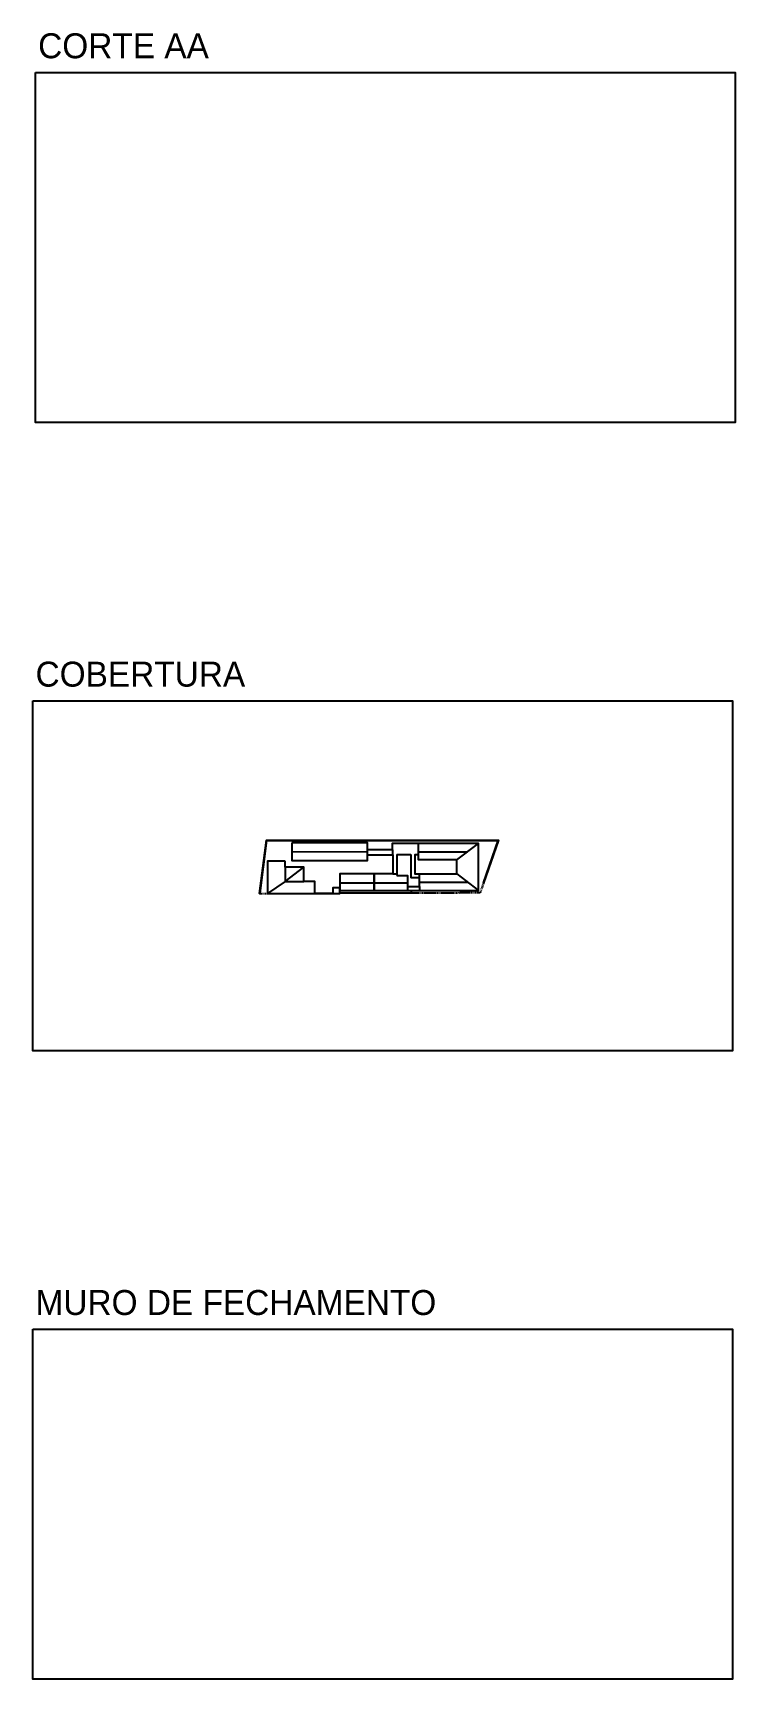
# Model space of a CAD drawing. Header units: centimetres. Extents: x 0 to 1099704, y -139216 to 99734.
# Drawn here: x 887093 to 926455, y -103981 to -11673 of the extents above; entities that cross this region are included whole.
import ezdxf

# ---------------------------------------------------------------- set-up
doc = ezdxf.new("R2010")
doc.units = ezdxf.units.CM
doc.header["$LTSCALE"] = 4
doc.linetypes.add('HIDDENX2', pattern=[19.05, 12.7, -6.35])
for name, color, linetype in [('0.1', 1, 'Continuous'), ('0.2', 2, 'Continuous'), ('0.4', 4, 'Continuous'), ('NOVO', 170, 'Continuous')]:
    doc.layers.add(name, color=color, linetype=linetype)
doc.layers.add('C-TEXTO-03', color=2, linetype='Continuous', lineweight=20)
doc.styles.add('Símbolos', font='ERASLGHT.TTF')

msp = doc.modelspace()

# ---------------------------------------------------------------- texts
at = {"layer": '0.1', "insert": (887239.405, -82165.127), "char_height": 1400, "width": 24161.92517, "attachment_point": 1, "style": 'Símbolos'}
msp.add_mtext('MURO DE FECHAMENTO', dxfattribs=at)
at = {"layer": 'C-TEXTO-03', "char_height": 1400, "width": 24161.92517, "attachment_point": 1, "style": 'Símbolos'}
for s, insert in [('CORTE AA', (887386.169, -11694.269)), ('COBERTURA', (887239.405, -46929.698))]:
    msp.add_mtext(s, dxfattribs=dict(at, insert=insert))

# ---------------------------------------------------------------- linework, layer by layer
at = {"layer": '0.1', "linetype": 'HIDDENX2'}
msp.add_line((899801.734, -59932.456), (900243.867, -59931.247), dxfattribs=at)
for points in [[(912159.038, -59898.674), (908318.495, -59909.173)], [(912346.13, -59359.173), (912159.038, -59898.674)]]:
    msp.add_lwpolyline(points, dxfattribs=at)
at = {"layer": '0.1'}
msp.add_lwpolyline([(887092.64, -84361.822), (926308.014, -84361.822), (926308.014, -103980.851), (887092.64, -103980.851)], close=True, dxfattribs=at)
at = {"layer": '0.2'}
for p, q in [((901227.485, -58445.763), (901227.485, -59259.149)), ((901227.485, -59259.149), (902282.485, -58445.763)), ((901227.485, -59259.149), (900243.867, -59931.247)), ((901227.485, -59259.149), (902282.485, -59259.149)), ((906222.792, -59342.37), (904302.783, -59342.37))]:
    msp.add_line(p, q, dxfattribs=at)
msp.add_lwpolyline([(901227.485, -58115.763), (900242.485, -58115.763), (900243.867, -59931.247), (902896.554, -59923.341), (902897.069, -59259.149), (902282.485, -59259.149), (902282.485, -58445.763), (901227.485, -58445.763), (901227.485, -58115.763)], dxfattribs=at)
for points in [[(904302.783, -59757.37), (906222.792, -59757.37), (906222.792, -58827.37), (904302.783, -58827.37)], [(903902.783, -59921.245), (904302.783, -59921.245), (904302.783, -59606.245), (903902.783, -59606.245)]]:
    msp.add_lwpolyline(points, close=True, dxfattribs=at)
at = {"layer": '0.4'}
for p, q in [((908705.792, -58051.37), (908705.792, -57121.37)), ((910852.792, -58051.37), (912072.792, -57121.37)), ((905846.559, -57617.905), (901611.559, -57587.866)), ((905846.559, -57752.903), (905846.559, -57482.906)), ((907270.792, -57481.342), (907240.792, -57482.906)), ((907270.792, -57752.903), (907270.792, -57481.342)), ((907485.792, -57737.903), (908285.792, -57737.903)), ((908285.792, -57737.903), (908285.792, -59042.37)), ((908705.792, -57586.37), (911462.792, -57586.37)), ((907270.792, -58827.37), (907485.792, -58827.37)), ((908084.195, -58927.37), (908084.195, -59757.37)), ((908762.792, -59042.37), (908762.792, -58827.37)), ((910852.792, -58827.37), (912072.792, -59757.37)), ((899824.46, -59912.394), (899821.336, -59932.402)), ((902881.554, -59923.372), (903902.783, -59921.245)), ((902896.569, -59908.341), (903902.752, -59906.245)), ((908084.195, -59342.37), (906222.792, -59342.37)), ((908084.195, -59542.37), (908084.195, -59757.37)), ((908318.495, -59909.173), (908318.495, -59757.469, 72875.6)), ((908762.792, -59292.37), (911462.792, -59292.37)), ((908762.792, -59542.37), (908762.792, -59757.37)), ((908762.792, -59542.37), (908762.792, -59757.37))]:
    msp.add_line(p, q, dxfattribs=at)
for points in [[(899821.336, -59932.402), (899801.734, -59932.456), (900183.62, -56942.906), (913184.06, -56942.906), (912346.13, -59359.173)], [(899824.46, -59912.394), (900201.228, -56962.906), (913155.956, -56962.906), (912331.897, -59339.173)], [(901611.559, -57092.906), (901611.559, -58082.827), (905846.559, -58082.827), (905846.559, -57752.903), (907270.792, -57752.903), (907270.792, -58827.37), (906222.792, -58827.37), (906222.792, -59757.37), (912072.792, -59757.37), (912072.792, -57121.37), (907240.792, -57121.37), (907240.792, -57482.906), (905846.559, -57482.906), (905846.559, -57092.906), (901611.559, -57092.906)], [(907485.792, -57737.903), (907485.792, -58927.37)], [(908705.792, -57752.903), (908500.792, -57752.903), (908500.792, -58827.37), (910852.792, -58827.37), (910852.792, -58051.37), (908705.792, -58051.37), (908705.792, -57752.903)], [(907485.792, -58927.37), (908084.195, -58927.37), (908084.195, -59542.37), (908762.792, -59542.37), (908762.792, -59042.37), (908285.792, -59042.37)], [(908318.495, -59889.173), (904302.783, -59901.937)], [(908318.495, -59909.173), (904302.783, -59921.245)]]:
    msp.add_lwpolyline(points, dxfattribs=at)
at = {"layer": 'NOVO'}
for points in [[(887239.405, -13890.964), (926454.779, -13890.964), (926454.779, -33509.992), (887239.405, -33509.992)], [(887092.64, -49126.393), (926308.014, -49126.393), (926308.014, -68745.421), (887092.64, -68745.421)]]:
    msp.add_lwpolyline(points, close=True, dxfattribs=at)

msp.set_redraw_order([(e.dxf.handle, doc.entitydb.next_handle()) for e in msp.query("TEXT MTEXT ATTDEF DIMENSION ARC_DIMENSION")])  # texts and dimensions are drawn at this point

doc.saveas('drawing.dxf')
